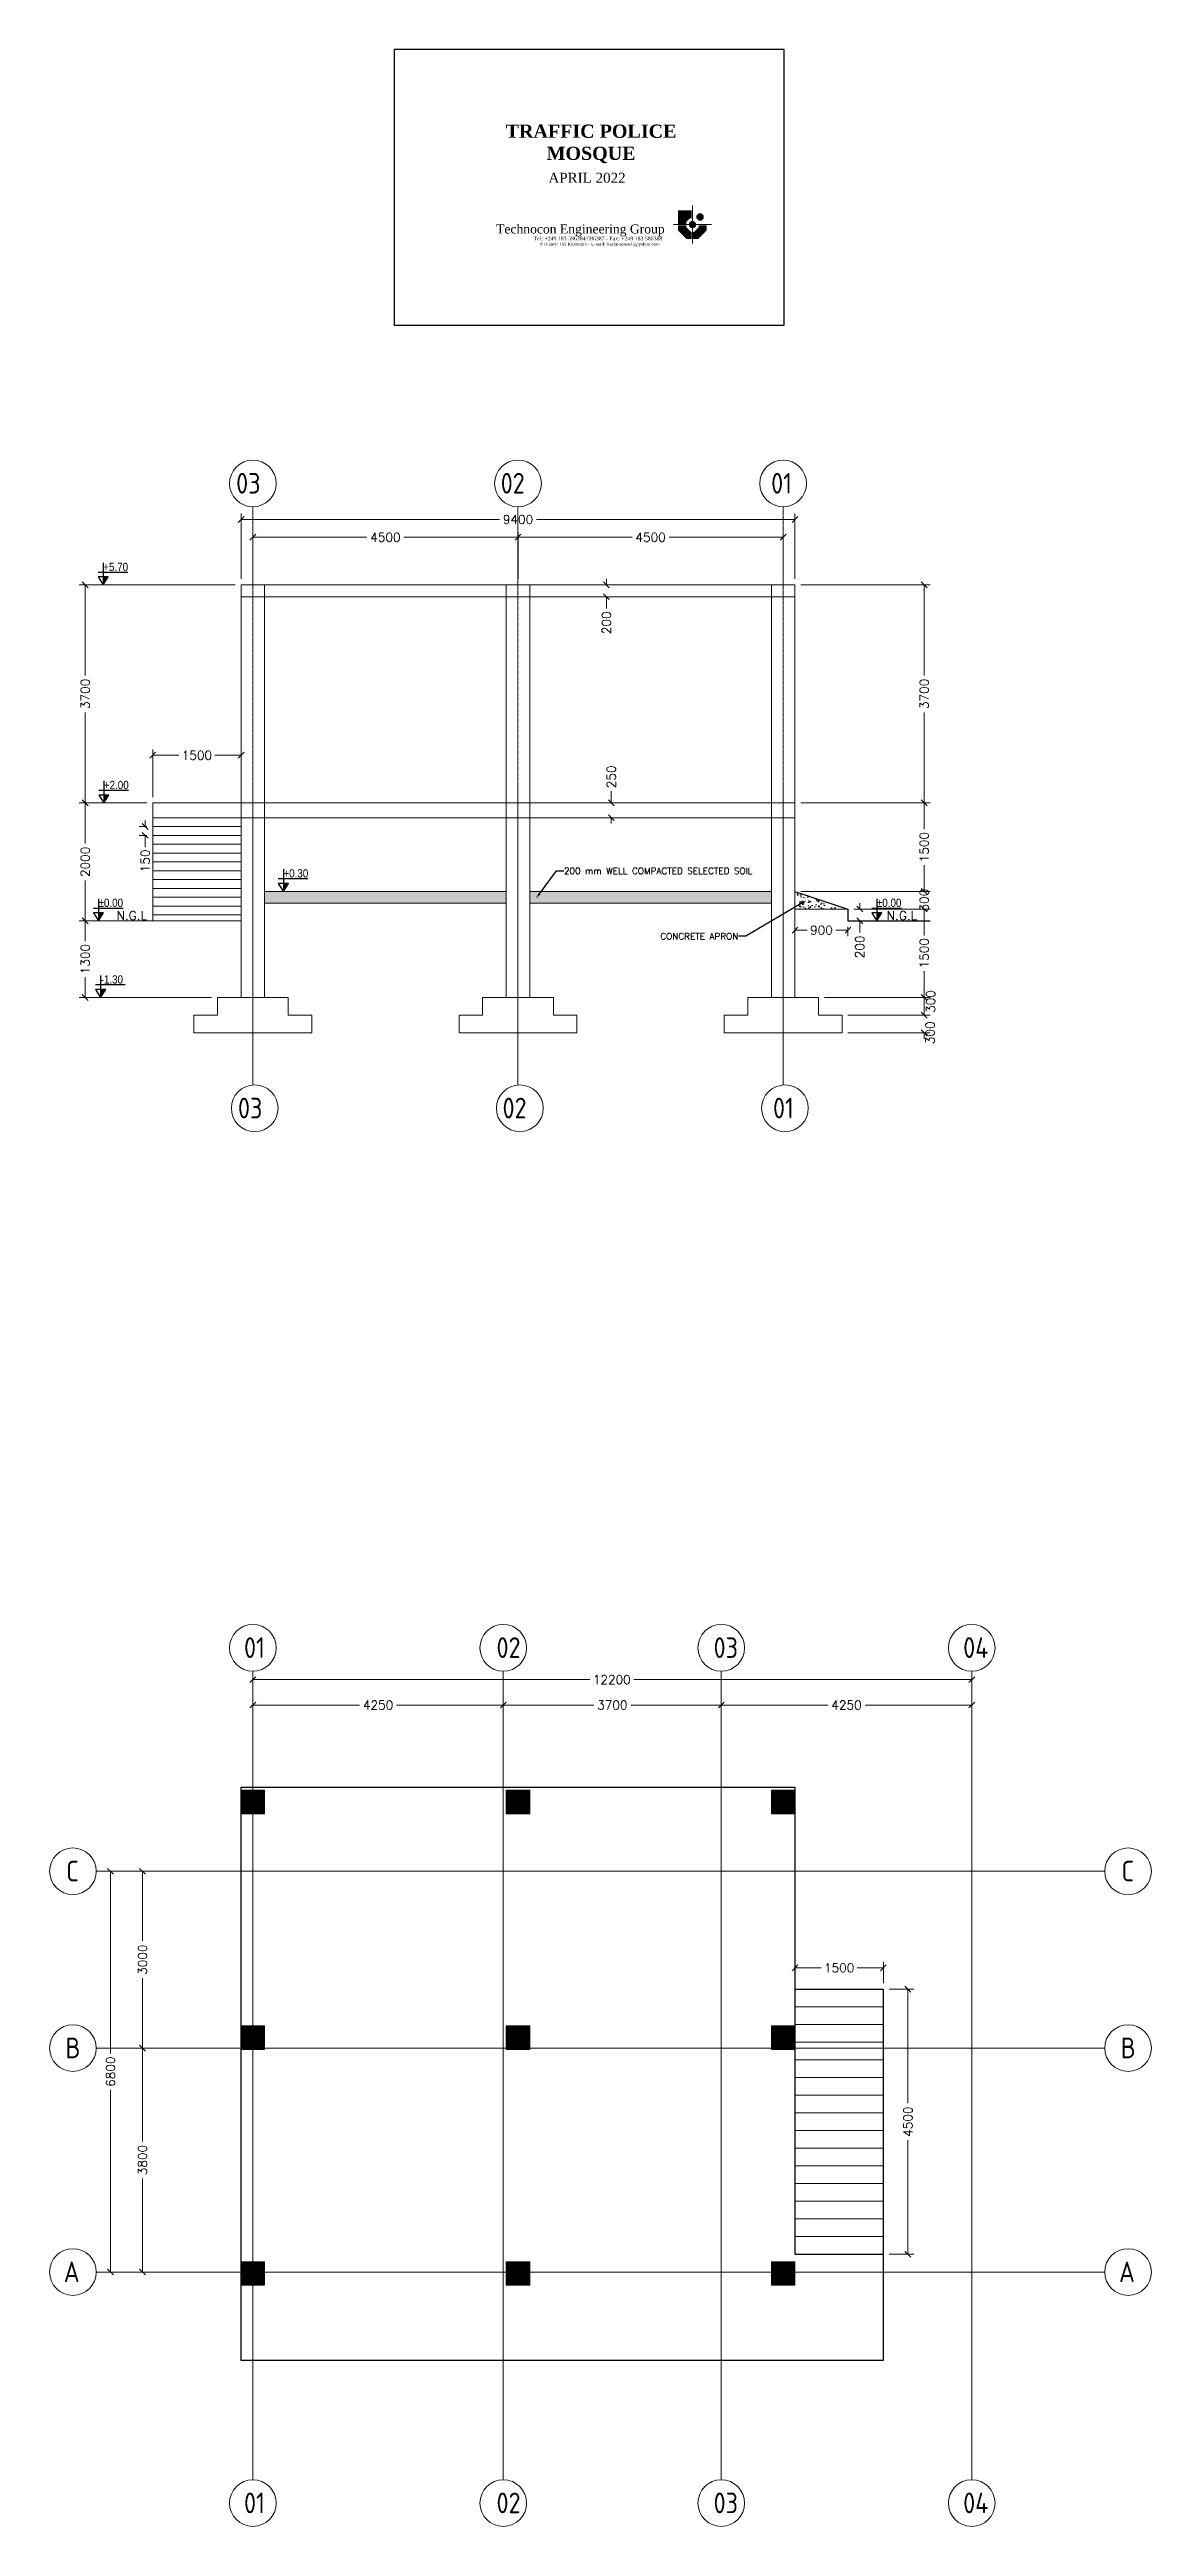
# Model space of a CAD drawing. Header units: millimetres. Extents: x 5119 to 442966, y -339486 to 193490.
# Drawn here: x 5119 to 23820, y 107043 to 149072 of the extents above; entities that cross this region are included whole.
import ezdxf
from ezdxf import colors
from ezdxf.entities.mleader import LeaderData, LeaderLine
from ezdxf.math import Vec2, Vec3

# ---------------------------------------------------------------- set-up
doc = ezdxf.new("R2010")
doc.units = ezdxf.units.MM
doc.header["$LTSCALE"] = 10
doc.header["$PDMODE"] = 34
doc.linetypes.add('ACAD_ISO10W100', pattern=[18, 12, -3, 0, -3])
for name, color, linetype in [('A-TEXT', 7, 'Continuous'), ('BINA', 7, 'Continuous'), ('LABLE', 5, 'Continuous')]:
    doc.layers.add(name, color=color, linetype=linetype)
for name, color, linetype, lineweight in [('KOT-20', 2, 'Continuous', 20), ('KOT-30', 3, 'Continuous', 0), ('S-COLS', 52, 'Continuous', 9), ('STR-CONC', 3, 'Continuous', 30), ('STR-CONC_IN_SEC', 7, 'Continuous', 15), ('STR-DIM', 1, 'Continuous', 9), ('STR-GRID', 248, 'Continuous', 9), ('STR-HATCH', 4, 'Continuous', 9), ('STR-TEXT', 7, 'Continuous', 9)]:
    doc.layers.add(name, color=color, linetype=linetype, lineweight=lineweight)
doc.layers.add('VPORT', color=3, linetype='Continuous', plot=False)
doc.styles.add('ARİEL TUR', font='arial.ttf', dxfattribs={"width": 0.85})
doc.styles.add('MINA_MM', font='romans.shx', dxfattribs={"height": 200})
doc.styles.add('MINA_MM_ANNOT_PLAN', font='dim.shx', dxfattribs={"height": 350})
doc.styles.add('MINA_MM_S', font='romans.shx', dxfattribs={"height": 150})
doc.styles.add('MINA_MM_X-SEC_SMALLER', font='romans.shx', dxfattribs={"height": 75, "bigfont": '@extfont2.shx'})
doc.styles.add('MZBI', font='times.ttf', dxfattribs={"height": 0.35})
doc.styles.add('MZBOLT', font='times.ttf', dxfattribs={"height": 0.5})
doc.dimstyles.new('MINA_MM_S', dxfattribs={"dimtxt": 150, "dimasz": 100, "dimexe": 100, "dimexo": 100, "dimgap": 50, "dimtad": 0, "dimdec": 0, "dimzin": 0, "dimdsep": 46, "dimtxsty": 'MINA_MM_S', "dimblk": 'OBLIQUE', "dimcen": 0.09, "dimclrd": 256, "dimclre": 256, "dimclrt": 7, "dimadec": 0, "dimazin": 0, "dimtfac": 1, "dimtdec": 0, "dimtix": 1, "dimtofl": 0, "dimtmove": 0, "dimatfit": 0, "dimfxl": 1, "dimtolj": 1, "dimtzin": 0, "dimlwd": -1, "dimlwe": -1, "dimarcsym": 0})

msp = doc.modelspace()

# ---------------------------------------------------------------- texts
at = {"layer": 'A-TEXT', "ltscale": 10, "char_height": 150, "attachment_point": 1, "style": 'MINA_MM_S'}
for insert in [(6258, 134452.3), (19327.9, 134452.3)]:
    msp.add_mtext_dynamic_manual_height_columns('N.G.L', width=348.623, gutter_width=750, heights=[0], dxfattribs=dict(at, insert=insert))
at = {"layer": 'STR-TEXT', "attachment_point": 5, "style": 'MINA_MM_X-SEC_SMALLER'}
for s, insert, char_height, width in [('\\A1;{\\fRomantic|b1|i0|c2|p2;TRAFFIC POLICE \\PMOSQUE}', (14309.3, 147470.8), 225, 2852.25), ('\\A1;\\pxql;{\\fRomantic|b0|i0|c2|p2;APRIL 2022}', (14357.9, 146894.7), 168.75, 1543.558)]:
    msp.add_mtext(s, dxfattribs=dict(at, insert=insert, char_height=char_height, width=width))
at = {"layer": 'STR-TEXT', "char_height": 350, "attachment_point": 1, "style": 'MINA_MM_ANNOT_PLAN'}
for s, insert in [('03', (8285.8, 141887.3)), ('02', (12776.1, 141887.3)), ('01', (17365.7, 141887.3)), ('03', (8317, 131285.7)), ('02', (12807.2, 131285.7)), ('01', (17396.9, 131285.7))]:
    msp.add_mtext_dynamic_manual_height_columns(s, width=668.667, gutter_width=12.5, heights=[0], dxfattribs=dict(at, insert=insert))

# ---------------------------------------------------------------- blocks, each defined once
blk = doc.blocks.new('A$C5A6E080A')
h = blk.add_hatch(color=0)
h.paths.add_polyline_path([(9.26, 8.62), (8.62, 9.26), (7.72, 9.26), (7.09, 8.62), (7.09, 7.72), (7.72, 7.09), (8.62, 7.09), (9.26, 7.72)])
h.paths.add_polyline_path([(6.92, 6.29), (6.29, 6.92), (5.84, 6.92), (5.84, 5.84), (6.92, 5.84)])
h.paths.add_polyline_path([(5.84, 6.92), (5.39, 6.92), (4.75, 6.29), (4.75, 5.84), (5.84, 5.84)])
h.paths.add_polyline_path([(5.84, 5.84), (4.75, 5.84), (4.75, 5.39), (5.39, 4.75), (5.84, 4.75)])
h.paths.add_polyline_path([(6.92, 5.39), (6.92, 5.84), (5.84, 5.84), (5.84, 4.75), (6.29, 4.75)])
h.paths.add_polyline_path([(10.22, 4.02), (10.22, 5.62), (7.72, 5.62), (7.72, 5.06), (6.29, 3.62), (6.06, 3.62), (6.06, 1.45), (7.66, 1.45)])
h.paths.add_polyline_path([(5.62, 3.62), (5.39, 3.62), (3.95, 5.06), (3.95, 5.62), (1.45, 5.62), (1.45, 4.02), (4.02, 1.45), (5.62, 1.45)])
h.paths.add_polyline_path([(5.06, 7.72), (5.62, 7.72), (5.62, 10.22), (4.02, 10.22), (1.45, 10.22), (1.45, 6.06), (3.95, 6.06), (3.95, 6.62)])
at = {"lineweight": 5}
for p, q in [((5.84, 11.68), (5.84, 0)), ((0, 5.84), (11.68, 5.84))]:
    blk.add_line(p, q, dxfattribs=at)
blk = doc.blocks.new('TEG')
at = {"color": 0, "xscale": 0.1101681463324624, "yscale": 0.1101681463324624, "zscale": 0.1101681463324624}
blk.add_blockref('A$C5A6E080A', (870.503, 200.47), dxfattribs=at)
at = {"layer": 'LABLE', "color": 0, "style": 'MZBI'}
blk.add_text('Technocon Engineering Group ', height=0.3044, dxfattribs=at).set_placement((864.515, 200.814))
at = {"layer": 'LABLE', "style": 'MZBOLT'}
for s, height, p in [('Tel: +249 183 586384/586387 - Fax: +249 183 586388', 0.12866, (865.782, 200.578)), ('P.O.Box: 165 Khartoum - E-mail: TechnoconEG@yahoo.com', 0.10582, (866.006, 200.401))]:
    blk.add_text(s, height=height, dxfattribs=at).set_placement(p)
blk = doc.blocks.new('_Oblique')
at = {"color": 0, "linetype": 'ByBlock', "lineweight": -2}
blk.add_line((-0.5, -0.5), (0.5, 0.5), dxfattribs=at)
blk = doc.blocks.new('*D314')
at = {"layer": 'Defpoints', "color": 0, "ltscale": 10, "transparency": 16777216}
for p in [(17770, 141098), (8370, 139988), (17770, 139988)]:
    blk.add_point(p, dxfattribs=at)
at = {"layer": 'STR-DIM', "ltscale": 10, "transparency": 16777216}
for p, q in [((8370, 140088), (8370, 141198)), ((8370, 141098), (12755, 141098)), ((17770, 141098), (13384, 141098)), ((17770, 140088), (17770, 141198))]:
    blk.add_line(p, q, dxfattribs=at)
at = {"layer": 'STR-DIM', "ltscale": 10, "transparency": 16777216, "xscale": 100, "yscale": 100, "zscale": 100, "rotation": 180}
blk.add_blockref('_Oblique', (8370, 141098), dxfattribs=at)
at = {"layer": 'STR-DIM', "ltscale": 10, "transparency": 16777216, "xscale": 100, "yscale": 100, "zscale": 100}
blk.add_blockref('_Oblique', (17770, 141098), dxfattribs=at)
at = {"layer": 'STR-DIM', "color": 7, "ltscale": 10, "transparency": 16777216, "insert": (13070, 141098), "char_height": 150, "attachment_point": 5, "style": 'MINA_MM_S'}
blk.add_mtext('\\A1;9400', dxfattribs=at)
blk = doc.blocks.new('*D315')
at = {"layer": 'Defpoints', "color": 0, "ltscale": 10, "transparency": 16777216}
for p in [(17770, 139988), (17770, 136288), (19963, 136288)]:
    blk.add_point(p, dxfattribs=at)
at = {"layer": 'STR-DIM', "ltscale": 10, "transparency": 16777216}
for p, q in [((17870, 139988), (20063, 139988)), ((19963, 139988), (19963, 138452)), ((19963, 136288), (19963, 137823)), ((17870, 136288), (20063, 136288))]:
    blk.add_line(p, q, dxfattribs=at)
at = {"layer": 'STR-DIM', "ltscale": 10, "transparency": 16777216, "xscale": 100, "yscale": 100, "zscale": 100}
for p, rotation in [((19963, 139988), 90), ((19963, 136288), 270)]:
    blk.add_blockref('_Oblique', p, dxfattribs=dict(at, rotation=rotation))
at = {"layer": 'STR-DIM', "color": 7, "ltscale": 10, "transparency": 16777216, "insert": (19963, 138138), "char_height": 150, "attachment_point": 5, "rotation": 90, "style": 'MINA_MM_S'}
blk.add_mtext('\\A1;3700', dxfattribs=at)
blk = doc.blocks.new('*D316')
at = {"layer": 'Defpoints', "color": 0, "ltscale": 10, "transparency": 16777216}
for p in [(17770, 136288), (17770, 134788), (19963, 134788)]:
    blk.add_point(p, dxfattribs=at)
at = {"layer": 'STR-DIM', "ltscale": 10, "transparency": 16777216}
for p, q in [((17870, 136288), (20063, 136288)), ((19963, 136288), (19963, 135841)), ((19963, 134788), (19963, 135234)), ((17870, 134788), (20063, 134788))]:
    blk.add_line(p, q, dxfattribs=at)
at = {"layer": 'STR-DIM', "ltscale": 10, "transparency": 16777216, "xscale": 100, "yscale": 100, "zscale": 100}
for p, rotation in [((19963, 136288), 90), ((19963, 134788), 270)]:
    blk.add_blockref('_Oblique', p, dxfattribs=dict(at, rotation=rotation))
at = {"layer": 'STR-DIM', "color": 7, "ltscale": 10, "transparency": 16777216, "insert": (19963, 135538), "char_height": 150, "attachment_point": 5, "rotation": 90, "style": 'MINA_MM_S'}
blk.add_mtext('\\A1;1500', dxfattribs=at)
blk = doc.blocks.new('*D317')
at = {"layer": 'Defpoints', "color": 0, "ltscale": 10, "transparency": 16777216}
for p in [(17770, 134788), (18669, 134488), (19963, 134488)]:
    blk.add_point(p, dxfattribs=at)
at = {"layer": 'STR-DIM', "ltscale": 10, "transparency": 16777216}
for p, q in [((17870, 134788), (20063, 134788)), ((19963, 134788), (19963, 134888)), ((18769, 134488), (20063, 134488)), ((19963, 134488), (19963, 134388))]:
    blk.add_line(p, q, dxfattribs=at)
at = {"layer": 'STR-DIM', "ltscale": 10, "transparency": 16777216, "xscale": 100, "yscale": 100, "zscale": 100}
for p, rotation in [((19963, 134788), 270), ((19963, 134488), 90)]:
    blk.add_blockref('_Oblique', p, dxfattribs=dict(at, rotation=rotation))
at = {"layer": 'STR-DIM', "color": 7, "ltscale": 10, "transparency": 16777216, "insert": (19963, 134638), "char_height": 150, "attachment_point": 5, "rotation": 90, "style": 'MINA_MM_S'}
blk.add_mtext('\\A1;300', dxfattribs=at)
blk = doc.blocks.new('*D318')
at = {"layer": 'Defpoints', "color": 0, "ltscale": 10, "transparency": 16777216}
for p in [(18669, 134488), (18170, 132988), (19963, 132988)]:
    blk.add_point(p, dxfattribs=at)
at = {"layer": 'STR-DIM', "ltscale": 10, "transparency": 16777216}
for p, q in [((18769, 134488), (20063, 134488)), ((19963, 134488), (19963, 134041)), ((19963, 132988), (19963, 133434)), ((18270, 132988), (20063, 132988))]:
    blk.add_line(p, q, dxfattribs=at)
at = {"layer": 'STR-DIM', "ltscale": 10, "transparency": 16777216, "xscale": 100, "yscale": 100, "zscale": 100}
for p, rotation in [((19963, 134488), 90), ((19963, 132988), 270)]:
    blk.add_blockref('_Oblique', p, dxfattribs=dict(at, rotation=rotation))
at = {"layer": 'STR-DIM', "color": 7, "ltscale": 10, "transparency": 16777216, "insert": (19963, 133738), "char_height": 150, "attachment_point": 5, "rotation": 90, "style": 'MINA_MM_S'}
blk.add_mtext('\\A1;1500', dxfattribs=at)
blk = doc.blocks.new('*D319')
at = {"layer": 'Defpoints', "color": 0, "ltscale": 10, "transparency": 16777216}
for p in [(18170, 132988), (18570, 132688), (19963, 132688)]:
    blk.add_point(p, dxfattribs=at)
at = {"layer": 'STR-DIM', "ltscale": 10, "transparency": 16777216}
for p, q in [((18270, 132988), (20063, 132988)), ((19963, 132988), (19963, 132688)), ((18670, 132688), (20063, 132688))]:
    blk.add_line(p, q, dxfattribs=at)
at = {"layer": 'STR-DIM', "ltscale": 10, "transparency": 16777216, "xscale": 100, "yscale": 100, "zscale": 100}
for p, rotation in [((19963, 132988), 90), ((19963, 132688), 270)]:
    blk.add_blockref('_Oblique', p, dxfattribs=dict(at, rotation=rotation))
at = {"layer": 'STR-DIM', "color": 7, "ltscale": 10, "transparency": 16777216, "insert": (20072, 132918), "char_height": 150, "attachment_point": 5, "rotation": 90, "style": 'MINA_MM_S'}
blk.add_mtext('\\A1;300', dxfattribs=at)
blk = doc.blocks.new('*D320')
at = {"layer": 'Defpoints', "color": 0, "ltscale": 10, "transparency": 16777216}
for p in [(18570, 132688), (18570, 132388), (19963, 132388)]:
    blk.add_point(p, dxfattribs=at)
at = {"layer": 'STR-DIM', "ltscale": 10, "transparency": 16777216}
for p, q in [((18670, 132688), (20063, 132688)), ((19963, 132688), (19963, 132788)), ((18670, 132388), (20063, 132388)), ((19963, 132388), (19963, 132288))]:
    blk.add_line(p, q, dxfattribs=at)
at = {"layer": 'STR-DIM', "ltscale": 10, "transparency": 16777216, "xscale": 100, "yscale": 100, "zscale": 100}
for p, rotation in [((19963, 132688), 270), ((19963, 132388), 90)]:
    blk.add_blockref('_Oblique', p, dxfattribs=dict(at, rotation=rotation))
at = {"layer": 'STR-DIM', "color": 7, "ltscale": 10, "transparency": 16777216, "insert": (20063, 132388), "char_height": 150, "attachment_point": 5, "rotation": 90, "style": 'MINA_MM_S'}
blk.add_mtext('\\A1;300', dxfattribs=at)
blk = doc.blocks.new('KOTK5')
at = {"layer": 'BINA', "linetype": 'Continuous'}
blk.add_line((-0.23, 0.33), (1.11, 0.33), dxfattribs=at)
blk.add_lwpolyline([(0, 0.75), (0, -0.25), (0.23, 0.11), (-0.23, 0.11), (0, -0.25)], dxfattribs=at)
at = {"layer": 'BINA', "color": 1, "linetype": 'Continuous', "lineweight": 9}
blk.add_solid([(0, 0.11), (0, -0.25), (0.23, 0.11)], dxfattribs=at)
blk = doc.blocks.new('*D323')
at = {"layer": 'Defpoints', "color": 0, "ltscale": 10, "transparency": 16777216}
for p in [(6442, 134288), (5724, 132988), (7970, 132988)]:
    blk.add_point(p, dxfattribs=at)
at = {"layer": 'STR-DIM', "ltscale": 10, "transparency": 16777216}
for p, q in [((6342, 134288), (5624, 134288)), ((5724, 134288), (5724, 133941)), ((5724, 132988), (5724, 133334)), ((7870, 132988), (5624, 132988))]:
    blk.add_line(p, q, dxfattribs=at)
at = {"layer": 'STR-DIM', "ltscale": 10, "transparency": 16777216, "xscale": 100, "yscale": 100, "zscale": 100}
for p, rotation in [((5724, 134288), 90), ((5724, 132988), 270)]:
    blk.add_blockref('_Oblique', p, dxfattribs=dict(at, rotation=rotation))
at = {"layer": 'STR-DIM', "color": 7, "ltscale": 10, "transparency": 16777216, "insert": (5724, 133638), "char_height": 150, "attachment_point": 5, "rotation": 90, "style": 'MINA_MM_S'}
blk.add_mtext('\\A1;1300', dxfattribs=at)
blk = doc.blocks.new('*D324')
at = {"layer": 'Defpoints', "color": 0, "ltscale": 10, "transparency": 16777216}
for p in [(5724, 136288), (6870, 136288), (6442, 134288)]:
    blk.add_point(p, dxfattribs=at)
at = {"layer": 'STR-DIM', "ltscale": 10, "transparency": 16777216}
for p, q in [((6770, 136288), (5624, 136288)), ((5724, 136288), (5724, 135602)), ((5724, 134288), (5724, 134973)), ((6342, 134288), (5624, 134288))]:
    blk.add_line(p, q, dxfattribs=at)
at = {"layer": 'STR-DIM', "ltscale": 10, "transparency": 16777216, "xscale": 100, "yscale": 100, "zscale": 100}
for p, rotation in [((5724, 136288), 90), ((5724, 134288), 270)]:
    blk.add_blockref('_Oblique', p, dxfattribs=dict(at, rotation=rotation))
at = {"layer": 'STR-DIM', "color": 7, "ltscale": 10, "transparency": 16777216, "insert": (5724, 135288), "char_height": 150, "attachment_point": 5, "rotation": 90, "style": 'MINA_MM_S'}
blk.add_mtext('\\A1;2000', dxfattribs=at)
blk = doc.blocks.new('*D325')
at = {"layer": 'Defpoints', "color": 0, "ltscale": 10, "transparency": 16777216}
for p in [(5724, 139988), (8370, 139988), (6870, 136288)]:
    blk.add_point(p, dxfattribs=at)
at = {"layer": 'STR-DIM', "ltscale": 10, "transparency": 16777216}
for p, q in [((8270, 139988), (5624, 139988)), ((5724, 139988), (5724, 138452)), ((5724, 136288), (5724, 137823)), ((6770, 136288), (5624, 136288))]:
    blk.add_line(p, q, dxfattribs=at)
at = {"layer": 'STR-DIM', "ltscale": 10, "transparency": 16777216, "xscale": 100, "yscale": 100, "zscale": 100}
for p, rotation in [((5724, 139988), 90), ((5724, 136288), 270)]:
    blk.add_blockref('_Oblique', p, dxfattribs=dict(at, rotation=rotation))
at = {"layer": 'STR-DIM', "color": 7, "ltscale": 10, "transparency": 16777216, "insert": (5724, 138138), "char_height": 150, "attachment_point": 5, "rotation": 90, "style": 'MINA_MM_S'}
blk.add_mtext('\\A1;3700', dxfattribs=at)
blk = doc.blocks.new('*D326')
at = {"layer": 'Defpoints', "color": 0, "ltscale": 10, "transparency": 16777216}
for p in [(6870, 137097), (6870, 136288), (8370, 136288)]:
    blk.add_point(p, dxfattribs=at)
at = {"layer": 'STR-DIM', "ltscale": 10, "transparency": 16777216}
for p, q in [((6870, 136388), (6870, 137197)), ((6870, 137097), (7316, 137097)), ((8370, 137097), (7923, 137097)), ((8370, 136388), (8370, 137197))]:
    blk.add_line(p, q, dxfattribs=at)
at = {"layer": 'STR-DIM', "ltscale": 10, "transparency": 16777216, "xscale": 100, "yscale": 100, "zscale": 100, "rotation": 180}
blk.add_blockref('_Oblique', (6870, 137097), dxfattribs=at)
at = {"layer": 'STR-DIM', "ltscale": 10, "transparency": 16777216, "xscale": 100, "yscale": 100, "zscale": 100}
blk.add_blockref('_Oblique', (8370, 137097), dxfattribs=at)
at = {"layer": 'STR-DIM', "color": 7, "ltscale": 10, "transparency": 16777216, "insert": (7620, 137097), "char_height": 150, "attachment_point": 5, "style": 'MINA_MM_S'}
blk.add_mtext('\\A1;1500', dxfattribs=at)
blk = doc.blocks.new('*D327')
at = {"layer": 'Defpoints', "color": 0, "ltscale": 10, "transparency": 16777216}
for p in [(14628, 139988), (14569, 139788), (14628, 139788)]:
    blk.add_point(p, dxfattribs=at)
at = {"layer": 'STR-DIM', "ltscale": 10, "transparency": 16777216}
for p, q in [((14528, 139988), (14469, 139988)), ((14569, 139988), (14569, 140088)), ((14528, 139788), (14469, 139788)), ((14569, 139788), (14569, 139588))]:
    blk.add_line(p, q, dxfattribs=at)
at = {"layer": 'STR-DIM', "ltscale": 10, "transparency": 16777216, "xscale": 100, "yscale": 100, "zscale": 100}
for p, rotation in [((14569, 139988), 270), ((14569, 139788), 90)]:
    blk.add_blockref('_Oblique', p, dxfattribs=dict(at, rotation=rotation))
at = {"layer": 'STR-DIM', "color": 7, "ltscale": 10, "transparency": 16777216, "insert": (14569, 139345), "char_height": 150, "attachment_point": 5, "rotation": 90, "style": 'MINA_MM_S'}
blk.add_mtext('\\A1;200', dxfattribs=at)
blk = doc.blocks.new('*D328')
at = {"layer": 'Defpoints', "color": 0, "ltscale": 10, "transparency": 16777216}
for p in [(14534, 136288), (14534, 136038), (14653, 136038)]:
    blk.add_point(p, dxfattribs=at)
at = {"layer": 'STR-DIM', "ltscale": 10, "transparency": 16777216}
for p, q in [((14634, 136288), (14753, 136288)), ((14653, 136288), (14653, 136488)), ((14634, 136038), (14753, 136038)), ((14653, 136038), (14653, 135938))]:
    blk.add_line(p, q, dxfattribs=at)
at = {"layer": 'STR-DIM', "ltscale": 10, "transparency": 16777216, "xscale": 100, "yscale": 100, "zscale": 100}
for p, rotation in [((14653, 136288), 270), ((14653, 136038), 90)]:
    blk.add_blockref('_Oblique', p, dxfattribs=dict(at, rotation=rotation))
at = {"layer": 'STR-DIM', "color": 7, "ltscale": 10, "transparency": 16777216, "insert": (14653, 136730), "char_height": 150, "attachment_point": 5, "rotation": 90, "style": 'MINA_MM_S'}
blk.add_mtext('\\A1;250', dxfattribs=at)
blk = doc.blocks.new('*D329')
at = {"layer": 'Defpoints', "color": 0, "ltscale": 10, "transparency": 16777216}
for p in [(6870, 135888), (6741, 135738), (6870, 135738)]:
    blk.add_point(p, dxfattribs=at)
at = {"layer": 'STR-DIM', "ltscale": 10, "transparency": 16777216}
for p, q in [((6770, 135888), (6641, 135888)), ((6741, 135888), (6741, 135988)), ((6770, 135738), (6641, 135738)), ((6741, 135738), (6741, 135538))]:
    blk.add_line(p, q, dxfattribs=at)
at = {"layer": 'STR-DIM', "ltscale": 10, "transparency": 16777216, "xscale": 100, "yscale": 100, "zscale": 100}
for p, rotation in [((6741, 135888), 270), ((6741, 135738), 90)]:
    blk.add_blockref('_Oblique', p, dxfattribs=dict(at, rotation=rotation))
at = {"layer": 'STR-DIM', "color": 7, "ltscale": 10, "transparency": 16777216, "insert": (6741, 135305), "char_height": 150, "attachment_point": 5, "rotation": 90, "style": 'MINA_MM_S'}
blk.add_mtext('\\A1;150', dxfattribs=at)
blk = doc.blocks.new('*D330')
at = {"layer": 'Defpoints', "color": 0, "ltscale": 10, "transparency": 16777216}
for p in [(17770, 134288), (17770, 134130), (18670, 134288)]:
    blk.add_point(p, dxfattribs=at)
at = {"layer": 'STR-DIM', "ltscale": 10, "transparency": 16777216}
for p, q in [((17770, 134188), (17770, 134030)), ((17770, 134130), (17977, 134130)), ((18670, 134130), (18462, 134130)), ((18670, 134188), (18670, 134030))]:
    blk.add_line(p, q, dxfattribs=at)
at = {"layer": 'STR-DIM', "ltscale": 10, "transparency": 16777216, "xscale": 100, "yscale": 100, "zscale": 100, "rotation": 180}
blk.add_blockref('_Oblique', (17770, 134130), dxfattribs=at)
at = {"layer": 'STR-DIM', "ltscale": 10, "transparency": 16777216, "xscale": 100, "yscale": 100, "zscale": 100}
blk.add_blockref('_Oblique', (18670, 134130), dxfattribs=at)
at = {"layer": 'STR-DIM', "color": 7, "ltscale": 10, "transparency": 16777216, "insert": (18220, 134130), "char_height": 150, "attachment_point": 5, "style": 'MINA_MM_S'}
blk.add_mtext('\\A1;900', dxfattribs=at)
blk = doc.blocks.new('*D331')
at = {"layer": 'Defpoints', "color": 0, "ltscale": 10, "transparency": 16777216}
for p in [(13070, 140796), (13070, 139988), (17570, 139988)]:
    blk.add_point(p, dxfattribs=at)
at = {"layer": 'STR-DIM', "ltscale": 10, "transparency": 16777216}
for p, q in [((13070, 140088), (13070, 140896)), ((17570, 140088), (17570, 140896)), ((13070, 140796), (15005, 140796)), ((17570, 140796), (15634, 140796))]:
    blk.add_line(p, q, dxfattribs=at)
at = {"layer": 'STR-DIM', "ltscale": 10, "transparency": 16777216, "xscale": 100, "yscale": 100, "zscale": 100, "rotation": 180}
blk.add_blockref('_Oblique', (13070, 140796), dxfattribs=at)
at = {"layer": 'STR-DIM', "ltscale": 10, "transparency": 16777216, "xscale": 100, "yscale": 100, "zscale": 100}
blk.add_blockref('_Oblique', (17570, 140796), dxfattribs=at)
at = {"layer": 'STR-DIM', "color": 7, "ltscale": 10, "transparency": 16777216, "insert": (15320, 140796), "char_height": 150, "attachment_point": 5, "style": 'MINA_MM_S'}
blk.add_mtext('\\A1;4500', dxfattribs=at)
blk = doc.blocks.new('*D332')
at = {"layer": 'Defpoints', "color": 0, "ltscale": 10, "transparency": 16777216}
for p in [(8570, 140796), (8570, 139988), (13070, 139988)]:
    blk.add_point(p, dxfattribs=at)
at = {"layer": 'STR-DIM', "ltscale": 10, "transparency": 16777216}
for p, q in [((8570, 140088), (8570, 140896)), ((13070, 140088), (13070, 140896)), ((8570, 140796), (10505, 140796)), ((13070, 140796), (11134, 140796))]:
    blk.add_line(p, q, dxfattribs=at)
at = {"layer": 'STR-DIM', "ltscale": 10, "transparency": 16777216, "xscale": 100, "yscale": 100, "zscale": 100, "rotation": 180}
blk.add_blockref('_Oblique', (8570, 140796), dxfattribs=at)
at = {"layer": 'STR-DIM', "ltscale": 10, "transparency": 16777216, "xscale": 100, "yscale": 100, "zscale": 100}
blk.add_blockref('_Oblique', (13070, 140796), dxfattribs=at)
at = {"layer": 'STR-DIM', "color": 7, "ltscale": 10, "transparency": 16777216, "insert": (10820, 140796), "char_height": 150, "attachment_point": 5, "style": 'MINA_MM_S'}
blk.add_mtext('\\A1;4500', dxfattribs=at)
blk = doc.blocks.new('*D333')
at = {"layer": 'Defpoints', "color": 0, "ltscale": 10, "transparency": 16777216}
for p in [(18670, 134488), (18670, 134288), (18869, 134288)]:
    blk.add_point(p, dxfattribs=at)
at = {"layer": 'STR-DIM', "ltscale": 10, "transparency": 16777216}
for p, q in [((18869, 134488), (18869, 134588)), ((18770, 134488), (18969, 134488)), ((18770, 134288), (18969, 134288)), ((18869, 134288), (18869, 134088))]:
    blk.add_line(p, q, dxfattribs=at)
at = {"layer": 'STR-DIM', "ltscale": 10, "transparency": 16777216, "xscale": 100, "yscale": 100, "zscale": 100}
for p, rotation in [((18869, 134488), 270), ((18869, 134288), 90)]:
    blk.add_blockref('_Oblique', p, dxfattribs=dict(at, rotation=rotation))
at = {"layer": 'STR-DIM', "color": 7, "ltscale": 10, "transparency": 16777216, "insert": (18869, 133845), "char_height": 150, "attachment_point": 5, "rotation": 90, "style": 'MINA_MM_S'}
blk.add_mtext('\\A1;200', dxfattribs=at)
blk = doc.blocks.new('*D350')
at = {"layer": 'Defpoints', "color": 0, "ltscale": 10, "transparency": 16777216}
for p in [(6847, 112909), (6696, 109909), (6847, 109909)]:
    blk.add_point(p, dxfattribs=at)
at = {"layer": 'STR-DIM', "ltscale": 10, "transparency": 16777216}
for p, q in [((6747, 112909), (6596, 112909)), ((6696, 112909), (6696, 111724)), ((6696, 109909), (6696, 111095)), ((6747, 109909), (6596, 109909))]:
    blk.add_line(p, q, dxfattribs=at)
at = {"layer": 'STR-DIM', "ltscale": 10, "transparency": 16777216, "xscale": 100, "yscale": 100, "zscale": 100}
for p, rotation in [((6696, 112909), 90), ((6696, 109909), 270)]:
    blk.add_blockref('_Oblique', p, dxfattribs=dict(at, rotation=rotation))
at = {"layer": 'STR-DIM', "color": 7, "ltscale": 10, "transparency": 16777216, "insert": (6696, 111409), "char_height": 150, "attachment_point": 5, "rotation": 90, "style": 'MINA_MM_S'}
blk.add_mtext('\\A1;3000', dxfattribs=at)
blk = doc.blocks.new('*D351')
at = {"layer": 'Defpoints', "color": 0, "ltscale": 10, "transparency": 16777216}
for p in [(6847, 109909), (6696, 106109), (6923, 106109)]:
    blk.add_point(p, dxfattribs=at)
at = {"layer": 'STR-DIM', "ltscale": 10, "transparency": 16777216}
for p, q in [((6747, 109909), (6596, 109909)), ((6696, 109909), (6696, 108324)), ((6696, 106109), (6696, 107695)), ((6823, 106109), (6596, 106109))]:
    blk.add_line(p, q, dxfattribs=at)
at = {"layer": 'STR-DIM', "ltscale": 10, "transparency": 16777216, "xscale": 100, "yscale": 100, "zscale": 100}
for p, rotation in [((6696, 109909), 90), ((6696, 106109), 270)]:
    blk.add_blockref('_Oblique', p, dxfattribs=dict(at, rotation=rotation))
at = {"layer": 'STR-DIM', "color": 7, "ltscale": 10, "transparency": 16777216, "insert": (6696, 108009), "char_height": 150, "attachment_point": 5, "rotation": 90, "style": 'MINA_MM_S'}
blk.add_mtext('\\A1;3800', dxfattribs=at)
blk = doc.blocks.new('*D352')
at = {"layer": 'Defpoints', "color": 0, "ltscale": 10, "transparency": 16777216}
for p in [(6248, 112909), (6155, 106109), (6248, 106109)]:
    blk.add_point(p, dxfattribs=at)
at = {"layer": 'STR-DIM', "ltscale": 10, "transparency": 16777216}
for p, q in [((6148, 112909), (6055, 112909)), ((6155, 112909), (6155, 109820)), ((6155, 106109), (6155, 109199)), ((6148, 106109), (6055, 106109))]:
    blk.add_line(p, q, dxfattribs=at)
at = {"layer": 'STR-DIM', "ltscale": 10, "transparency": 16777216, "xscale": 100, "yscale": 100, "zscale": 100}
for p, rotation in [((6155, 112909), 90), ((6155, 106109), 270)]:
    blk.add_blockref('_Oblique', p, dxfattribs=dict(at, rotation=rotation))
at = {"layer": 'STR-DIM', "color": 7, "ltscale": 10, "transparency": 16777216, "insert": (6155, 109509), "char_height": 150, "attachment_point": 5, "rotation": 90, "style": 'MINA_MM_S'}
blk.add_mtext('\\A1;6800', dxfattribs=at)
blk = doc.blocks.new('*D356')
at = {"layer": 'Defpoints', "color": 0, "ltscale": 10, "transparency": 16777216}
for p in [(8570, 116044), (20770, 116161), (20770, 116084)]:
    blk.add_point(p, dxfattribs=at)
at = {"layer": 'STR-DIM', "ltscale": 10, "transparency": 16777216}
for p, q in [((8570, 116144), (8570, 116261)), ((8570, 116161), (14286, 116161)), ((20770, 116161), (15036, 116161)), ((20770, 116184), (20770, 116261))]:
    blk.add_line(p, q, dxfattribs=at)
at = {"layer": 'STR-DIM', "ltscale": 10, "transparency": 16777216, "xscale": 100, "yscale": 100, "zscale": 100, "rotation": 180}
blk.add_blockref('_Oblique', (8570, 116161), dxfattribs=at)
at = {"layer": 'STR-DIM', "ltscale": 10, "transparency": 16777216, "xscale": 100, "yscale": 100, "zscale": 100}
blk.add_blockref('_Oblique', (20770, 116161), dxfattribs=at)
at = {"layer": 'STR-DIM', "color": 7, "ltscale": 10, "transparency": 16777216, "insert": (14661, 116161), "char_height": 150, "attachment_point": 5, "style": 'MINA_MM_S'}
blk.add_mtext('\\A1;12200', dxfattribs=at)
blk = doc.blocks.new('*D354')
at = {"layer": 'Defpoints', "color": 0, "ltscale": 10, "transparency": 16777216}
for p in [(12820, 115812), (12820, 115730), (16520, 115812)]:
    blk.add_point(p, dxfattribs=at)
at = {"layer": 'STR-DIM', "ltscale": 10, "transparency": 16777216}
for p, q in [((12820, 115730), (14355, 115730)), ((12820, 115712), (12820, 115630)), ((16520, 115730), (14984, 115730)), ((16520, 115712), (16520, 115630))]:
    blk.add_line(p, q, dxfattribs=at)
at = {"layer": 'STR-DIM', "ltscale": 10, "transparency": 16777216, "xscale": 100, "yscale": 100, "zscale": 100, "rotation": 180}
blk.add_blockref('_Oblique', (12820, 115730), dxfattribs=at)
at = {"layer": 'STR-DIM', "ltscale": 10, "transparency": 16777216, "xscale": 100, "yscale": 100, "zscale": 100}
blk.add_blockref('_Oblique', (16520, 115730), dxfattribs=at)
at = {"layer": 'STR-DIM', "color": 7, "ltscale": 10, "transparency": 16777216, "insert": (14670, 115730), "char_height": 150, "attachment_point": 5, "style": 'MINA_MM_S'}
blk.add_mtext('\\A1;3700', dxfattribs=at)
blk = doc.blocks.new('*D353')
at = {"layer": 'Defpoints', "color": 0, "ltscale": 10, "transparency": 16777216}
for p in [(8570, 115844), (8570, 115730), (12820, 115812)]:
    blk.add_point(p, dxfattribs=at)
at = {"layer": 'STR-DIM', "ltscale": 10, "transparency": 16777216}
for p, q in [((8570, 115744), (8570, 115630)), ((8570, 115730), (10380, 115730)), ((12820, 115730), (11009, 115730)), ((12820, 115712), (12820, 115630))]:
    blk.add_line(p, q, dxfattribs=at)
at = {"layer": 'STR-DIM', "ltscale": 10, "transparency": 16777216, "xscale": 100, "yscale": 100, "zscale": 100, "rotation": 180}
blk.add_blockref('_Oblique', (8570, 115730), dxfattribs=at)
at = {"layer": 'STR-DIM', "ltscale": 10, "transparency": 16777216, "xscale": 100, "yscale": 100, "zscale": 100}
blk.add_blockref('_Oblique', (12820, 115730), dxfattribs=at)
at = {"layer": 'STR-DIM', "color": 7, "ltscale": 10, "transparency": 16777216, "insert": (10695, 115730), "char_height": 150, "attachment_point": 5, "style": 'MINA_MM_S'}
blk.add_mtext('\\A1;4250', dxfattribs=at)
blk = doc.blocks.new('*D355')
at = {"layer": 'Defpoints', "color": 0, "ltscale": 10, "transparency": 16777216}
for p in [(16520, 115812), (20770, 115834), (20770, 115730)]:
    blk.add_point(p, dxfattribs=at)
at = {"layer": 'STR-DIM', "ltscale": 10, "transparency": 16777216}
for p, q in [((16520, 115730), (18330, 115730)), ((16520, 115712), (16520, 115630)), ((20770, 115730), (18959, 115730)), ((20770, 115734), (20770, 115630))]:
    blk.add_line(p, q, dxfattribs=at)
at = {"layer": 'STR-DIM', "ltscale": 10, "transparency": 16777216, "xscale": 100, "yscale": 100, "zscale": 100, "rotation": 180}
blk.add_blockref('_Oblique', (16520, 115730), dxfattribs=at)
at = {"layer": 'STR-DIM', "ltscale": 10, "transparency": 16777216, "xscale": 100, "yscale": 100, "zscale": 100}
blk.add_blockref('_Oblique', (20770, 115730), dxfattribs=at)
at = {"layer": 'STR-DIM', "color": 7, "ltscale": 10, "transparency": 16777216, "insert": (18645, 115730), "char_height": 150, "attachment_point": 5, "style": 'MINA_MM_S'}
blk.add_mtext('\\A1;4250', dxfattribs=at)
blk = doc.blocks.new('40X45')
at = {"ltscale": 10, "true_color": 0xcd6928}
h = blk.add_hatch(color=32, dxfattribs=at)
h.dxf.hatch_style = 1
h.paths.add_polyline_path([(8370, 114284), (8370, 113884), (8770, 113884), (8770, 114284)])
at = {"layer": 'S-COLS', "ltscale": 10}
blk.add_lwpolyline([(8370, 114284), (8770, 114284), (8770, 113884), (8370, 113884), (8370, 114284)], dxfattribs=at)
blk = doc.blocks.new('*D336')
at = {"layer": 'Defpoints', "color": 0, "ltscale": 10, "transparency": 16777216}
for p in [(19270, 116161), (19687, 116161), (19270, 111661)]:
    blk.add_point(p, dxfattribs=at)
at = {"layer": 'STR-DIM', "ltscale": 10, "transparency": 16777216}
for p, q in [((19370, 116161), (19787, 116161)), ((19687, 116161), (19687, 114225)), ((19687, 111661), (19687, 113596)), ((19370, 111661), (19787, 111661))]:
    blk.add_line(p, q, dxfattribs=at)
at = {"layer": 'STR-DIM', "ltscale": 10, "transparency": 16777216, "xscale": 100, "yscale": 100, "zscale": 100}
for p, rotation in [((19687, 116161), 90), ((19687, 111661), 270)]:
    blk.add_blockref('_Oblique', p, dxfattribs=dict(at, rotation=rotation))
at = {"layer": 'STR-DIM', "color": 7, "ltscale": 10, "transparency": 16777216, "insert": (19687, 113911), "char_height": 150, "attachment_point": 5, "rotation": 90, "style": 'MINA_MM_S'}
blk.add_mtext('\\A1;4500', dxfattribs=at)
blk = doc.blocks.new('*D337')
at = {"layer": 'Defpoints', "color": 0, "ltscale": 10, "transparency": 16777216}
for p in [(19270, 116521), (17770, 116161), (19270, 116161)]:
    blk.add_point(p, dxfattribs=at)
at = {"layer": 'STR-DIM', "ltscale": 10, "transparency": 16777216}
for p, q in [((17770, 116261), (17770, 116621)), ((17770, 116521), (18216, 116521)), ((19270, 116521), (18823, 116521)), ((19270, 116261), (19270, 116621))]:
    blk.add_line(p, q, dxfattribs=at)
at = {"layer": 'STR-DIM', "ltscale": 10, "transparency": 16777216, "xscale": 100, "yscale": 100, "zscale": 100, "rotation": 180}
blk.add_blockref('_Oblique', (17770, 116521), dxfattribs=at)
at = {"layer": 'STR-DIM', "ltscale": 10, "transparency": 16777216, "xscale": 100, "yscale": 100, "zscale": 100}
blk.add_blockref('_Oblique', (19270, 116521), dxfattribs=at)
at = {"layer": 'STR-DIM', "color": 7, "ltscale": 10, "transparency": 16777216, "insert": (18520, 116521), "char_height": 150, "attachment_point": 5, "style": 'MINA_MM_S'}
blk.add_mtext('\\A1;1500', dxfattribs=at)
blk = doc.blocks.new('GRRIDS')
at = {"layer": 'STR-GRID', "ltscale": 10}
for p, q in [((8569.5, 116304.5), (8569.5, 102584)), ((12819.5, 116304.5), (12819.5, 102584)), ((16519.5, 116304.5), (16519.5, 102584)), ((20769.5, 116304.5), (20769.5, 102584))]:
    blk.add_line(p, q, dxfattribs=at)
for points in [[(23028.2, 112909.4), (5911.1, 112909.4)], [(23028.2, 109909.4), (5911.1, 109909.4)], [(23028.2, 106109.4), (5911.1, 106109.4)]]:
    blk.add_lwpolyline(points, dxfattribs=at)
for centre in [(8569.5, 116700.6), (12819.5, 116700.6), (16519.5, 116700.6), (20769.5, 116700.6), (5515, 112909.4), (23424.3, 112909.4), (5515, 109909.4), (23424.3, 109909.4), (5515, 106109.4), (23424.3, 106109.4), (8569.5, 102187.9), (12819.5, 102187.9), (16519.5, 102187.9), (20769.5, 102187.9)]:
    blk.add_circle(centre, 396.1, dxfattribs=at)
at = {"layer": 'STR-TEXT', "char_height": 350, "attachment_point": 3, "style": 'MINA_MM_ANNOT_PLAN'}
for s, insert in [('01', (8773.3, 116879.1)), ('02', (13113, 116879.1)), ('03', (16803.3, 116879.1)), ('04', (21053.3, 116879.1)), ('C', (5616.1, 113087.9)), ('C', (23525.4, 113087.9)), ('B', (5643.7, 110087.9)), ('B', (23553.1, 110087.9)), ('A', (5629.1, 106287.9)), ('A', (23538.5, 106287.9)), ('01', (8773.3, 102366.4)), ('02', (13113, 102366.4)), ('03', (16803.3, 102366.4)), ('04', (21053.3, 102366.4))]:
    blk.add_mtext_dynamic_manual_height_columns(s, width=668.667, gutter_width=12.5, heights=[0], dxfattribs=dict(at, insert=insert))
at = {"layer": 'STR-DIM', "ltscale": 10}
dim = blk.add_linear_dim(base=(20769.5, 116160.7), p1=(8569.5, 116043.6), p2=(20769.5, 116084), dimstyle='MINA_MM_S', dxfattribs=at)
dim.commit()
dim.dimension.update_dxf_attribs({"geometry": '*D356', "text_midpoint": (14660.8, 116160.7), "dimtype": 160})
for base, p1, p2, picture, middle in [((8569.5, 115730.1), (12819.5, 115812.5), (8569.5, 115843.9), '*D353', (10694.5, 115730.1)), ((20769.5, 115730.1), (16519.5, 115812.5), (20769.5, 115833.7), '*D355', (18644.5, 115730.1))]:
    dim = blk.add_linear_dim(base=base, p1=p1, p2=p2, dimstyle='MINA_MM_S', override={"dimtmove": 1}, dxfattribs=at)
    dim.commit()
    dim.dimension.update_dxf_attribs({"geometry": picture, "text_midpoint": middle})
dim = blk.add_linear_dim(base=(12819.5, 115730.1), p1=(16519.5, 115812.5), p2=(12819.5, 115812.5), dimstyle='MINA_MM_S', dxfattribs=at)
dim.commit()
dim.dimension.update_dxf_attribs({"geometry": '*D354', "text_midpoint": (14669.5, 115730.1)})
for base, p1, p2, picture, middle in [((6154.7, 106109.4), (6247.9, 112909.4), (6247.9, 106109.4), '*D352', (6154.7, 109509.4)), ((6695.5, 109909.4), (6847.2, 112909.4), (6847.2, 109909.4), '*D350', (6695.5, 111409.4))]:
    dim = blk.add_linear_dim(base=base, p1=p1, p2=p2, angle=90, dimstyle='MINA_MM_S', dxfattribs=at)
    dim.commit()
    dim.dimension.update_dxf_attribs({"geometry": picture, "text_midpoint": middle})
dim = blk.add_linear_dim(base=(6695.5, 106109.4), p1=(6847.2, 109909.4), p2=(6922.8, 106109.4), angle=90, dimstyle='MINA_MM_S', override={"dimtmove": 1}, dxfattribs=at)
dim.commit()
dim.dimension.update_dxf_attribs({"geometry": '*D351', "text_midpoint": (6695.5, 108009.4)})

# ---------------------------------------------------------------- dimensions: what is measured, and where the dimension line sits
at = {"layer": 'STR-DIM', "ltscale": 10}
dim = msp.add_linear_dim(base=(17769.5, 141098), p1=(8369.5, 139987.6), p2=(17769.5, 139987.6), dimstyle='MINA_MM_S', dxfattribs=at)
dim.commit()
dim.dimension.update_dxf_attribs({"geometry": '*D314', "text_midpoint": (13069.5, 141098), "dimtype": 160})
dim = msp.add_linear_dim(base=(8569.5, 140795.8), p1=(13069.5, 139987.6), p2=(8569.5, 139987.6), dimstyle='MINA_MM_S', override={"dimtmove": 1}, dxfattribs=at)
dim.commit()
dim.dimension.update_dxf_attribs({"geometry": '*D332', "text_midpoint": (10819.5, 140795.8)})
for base, p1, p2, picture, middle in [((13069.5, 140795.8), (17569.5, 139987.6), (13069.5, 139987.6), '*D331', (15319.5, 140795.8)), ((6869.5, 137097.3), (8369.5, 136287.6), (6869.5, 136287.6), '*D326', (7619.5, 137097.3)), ((17769.5, 134130.3), (18669.5, 134287.6), (17769.5, 134287.6), '*D330', (18219.5, 134130.3)), ((19269.5, 116520.8), (17769.5, 116160.6), (19269.5, 116160.6), '*D337', (18519.5, 116520.8))]:
    dim = msp.add_linear_dim(base=base, p1=p1, p2=p2, dimstyle='MINA_MM_S', dxfattribs=at)
    dim.commit()
    dim.dimension.update_dxf_attribs({"geometry": picture, "text_midpoint": middle})
for base, p1, p2, picture, middle in [((5723.7, 139987.6), (6869.5, 136287.6), (8369.5, 139987.6), '*D325', (5723.7, 138137.6)), ((5723.7, 136287.6), (6441.8, 134287.6), (6869.5, 136287.6), '*D324', (5723.7, 135287.6)), ((19963.3, 134787.6), (17769.5, 136287.6), (17769.5, 134787.6), '*D316', (19963.3, 135537.6)), ((19963.3, 134487.6), (17769.5, 134787.6), (18669.3, 134487.6), '*D317', (19963.3, 134637.6)), ((19963.3, 132987.6), (18669.3, 134487.6), (18169.5, 132987.6), '*D318', (19963.3, 133737.6))]:
    dim = msp.add_linear_dim(base=base, p1=p1, p2=p2, angle=90, dimstyle='MINA_MM_S', override={"dimtmove": 1}, dxfattribs=at)
    dim.commit()
    dim.dimension.update_dxf_attribs({"geometry": picture, "text_midpoint": middle})
for base, p1, p2, picture, middle in [((14568.8, 139787.6), (14628.3, 139987.6), (14628.3, 139787.6), '*D327', (14568.8, 139344.7)), ((14653.3, 136037.6), (14533.5, 136287.6), (14533.5, 136037.6), '*D328', (14653.3, 136730.4)), ((6740.6, 135737.6), (6869.5, 135887.6), (6869.5, 135737.6), '*D329', (6740.6, 135305.4)), ((18869.3, 134287.6), (18669.5, 134487.6), (18669.5, 134287.6), '*D333', (18869.3, 133844.7))]:
    dim = msp.add_linear_dim(base=base, p1=p1, p2=p2, angle=90, dimstyle='MINA_MM_S', dxfattribs=at)
    dim.commit()
    dim.dimension.update_dxf_attribs({"geometry": picture, "text_midpoint": middle, "dimtype": 160})
for base, p1, p2, picture, middle in [((19963.3, 136287.6), (17769.5, 139987.6), (17769.5, 136287.6), '*D315', (19963.3, 138137.6)), ((5723.7, 132987.6), (6441.8, 134287.6), (7969.5, 132987.6), '*D323', (5723.7, 133637.6)), ((19686.6, 116160.6), (19269.5, 111660.6), (19269.5, 116160.6), '*D336', (19686.6, 113910.6))]:
    dim = msp.add_linear_dim(base=base, p1=p1, p2=p2, angle=90, dimstyle='MINA_MM_S', dxfattribs=at)
    dim.commit()
    dim.dimension.update_dxf_attribs({"geometry": picture, "text_midpoint": middle})
for base, p1, p2, picture, middle in [((19963.3, 132687.6), (18169.5, 132987.6), (18569.5, 132687.6), '*D319', (20072.3, 132917.9)), ((19963.3, 132387.6), (18569.5, 132687.6), (18569.5, 132387.6), '*D320', (20063.3, 132387.6))]:
    dim = msp.add_linear_dim(base=base, p1=p1, p2=p2, angle=90, dimstyle='MINA_MM_S', override={"dimtmove": 1}, dxfattribs=at)
    dim.commit()
    dim.dimension.update_dxf_attribs({"geometry": picture, "text_midpoint": middle, "dimtype": 160})

# ---------------------------------------------------------------- hatches: boundary and pattern name
at = {"layer": 'STR-HATCH', "ltscale": 10}
h = msp.add_hatch(dxfattribs=at)
h.set_pattern_fill('AR-SAND', color=256)
h.paths.add_polyline_path([(13269.5, 134787.6), (13269.5, 134587.6), (17369.5, 134587.6), (17369.5, 134787.6)])
h.paths.add_polyline_path([(12869.5, 134587.6), (12869.5, 134787.6), (8769.5, 134787.6), (8769.5, 134587.6)])
h = msp.add_hatch(dxfattribs=at)
h.set_pattern_fill('AR-CONC', color=256)
h.paths.add_polyline_path([(18669.3, 134487.6), (17769.5, 134787.6), (17769.5, 134487.6)])

# ---------------------------------------------------------------- linework, layer by layer
msp.add_lwpolyline([(17586.1, 144396.9), (17586.1, 149071.9), (10967.1, 149071.9), (10967.1, 144396.9)], close=True)
at = {"layer": 'S-COLS', "ltscale": 10}
for points in [[(8369.5, 139987.6), (8369.5, 132987.6)], [(8769.5, 139987.6), (8769.5, 132987.6)], [(12869.5, 139987.6), (12869.5, 132987.6)], [(13269.5, 139987.6), (13269.5, 132987.6)], [(17369.5, 139987.6), (17369.5, 132987.6)], [(17769.5, 139987.6), (17769.5, 132987.6)]]:
    msp.add_lwpolyline(points, dxfattribs=at)
at = {"layer": 'STR-CONC', "ltscale": 10}
msp.add_lwpolyline([(8369.5, 119585.6), (17769.5, 119585.6), (17769.5, 111660.6), (19269.5, 111660.6), (19269.5, 109860.6), (17769.5, 109860.6), (8369.5, 109860.6)], close=True, dxfattribs=at)
msp.add_lwpolyline([(17769.5, 116160.6), (19269.5, 116160.6), (19269.5, 111660.6)], dxfattribs=at)
at = {"layer": 'STR-CONC_IN_SEC', "ltscale": 10}
for p, q in [((6869.5, 136037.6), (6869.5, 134287.6)), ((6869.5, 135887.6), (8369.5, 135887.6)), ((6869.5, 135737.6), (8369.5, 135737.6)), ((6869.5, 135587.6), (8369.5, 135587.6)), ((6869.5, 135437.6), (8369.5, 135437.6)), ((6869.5, 135287.6), (8369.5, 135287.6)), ((6869.5, 135137.6), (8369.5, 135137.6)), ((6869.5, 134987.6), (8369.5, 134987.6)), ((6869.5, 134837.6), (8369.5, 134837.6)), ((6869.5, 134687.6), (8369.5, 134687.6)), ((6869.5, 134537.6), (8369.5, 134537.6)), ((8769.5, 134787.6), (12869.5, 134787.6)), ((8769.5, 134587.6), (12869.5, 134587.6)), ((13269.5, 134787.6), (17369.5, 134787.6)), ((13269.5, 134587.6), (17369.5, 134587.6)), ((5723.7, 134287.6), (8369.5, 134287.6)), ((6869.5, 134387.6), (8369.5, 134387.6)), ((17769.5, 134487.6), (18669.3, 134487.6))]:
    msp.add_line(p, q, dxfattribs=at)
for points in [[(8369.5, 139987.6), (17769.5, 139987.6), (17769.5, 139787.6), (8369.5, 139787.6), (8369.5, 139987.6)], [(6869.5, 136287.6), (17769.5, 136287.6), (17769.5, 136037.6), (6869.5, 136037.6), (6869.5, 136287.6)], [(8569.5, 132987.6), (9169.5, 132987.6), (9169.5, 132687.6), (9569.5, 132687.6), (9569.5, 132387.6), (7569.5, 132387.6), (7569.5, 132687.6), (7969.5, 132687.6), (7969.5, 132987.6), (8569.5, 132987.6)], [(13069.5, 132987.6), (13669.5, 132987.6), (13669.5, 132687.6), (14069.5, 132687.6), (14069.5, 132387.6), (12069.5, 132387.6), (12069.5, 132687.6), (12469.5, 132687.6), (12469.5, 132987.6), (13069.5, 132987.6)], [(17569.5, 132987.6), (18169.5, 132987.6), (18169.5, 132687.6), (18569.5, 132687.6), (18569.5, 132387.6), (16569.5, 132387.6), (16569.5, 132687.6), (16969.5, 132687.6), (16969.5, 132987.6), (17569.5, 132987.6)], [(17769.5, 116160.6), (19269.5, 116160.6)], [(17769.5, 115860.6), (19269.5, 115860.6)], [(17769.5, 115560.6), (19269.5, 115560.6)], [(17769.5, 115260.6), (19269.5, 115260.6)], [(17769.5, 114960.6), (19269.5, 114960.6)], [(17769.5, 114660.6), (19269.5, 114660.6)], [(17769.5, 114360.6), (19269.5, 114360.6)], [(17769.5, 114060.6), (19269.5, 114060.6)], [(17769.5, 113760.6), (19269.5, 113760.6)], [(17769.5, 113460.6), (19269.5, 113460.6)], [(17769.5, 113160.6), (19269.5, 113160.6)], [(17769.5, 113160.6), (19269.5, 113160.6)], [(17769.5, 112860.6), (19269.5, 112860.6)], [(17769.5, 112560.6), (19269.5, 112560.6)], [(17769.5, 112260.6), (19269.5, 112260.6)], [(17769.5, 111960.6), (19269.5, 111960.6)]]:
    msp.add_lwpolyline(points, dxfattribs=at)
at = {"layer": 'STR-GRID', "linetype": 'ACAD_ISO10W100', "ltscale": 0.1}
for p, q in [((8569.5, 141312.7), (8569.5, 131503.2)), ((13069.5, 141312.7), (13069.5, 131503.2)), ((17569.5, 141312.7), (17569.5, 131503.2))]:
    msp.add_line(p, q, dxfattribs=at)
at = {"layer": 'STR-GRID', "ltscale": 10}
for centre in [(8569.5, 141708.8), (13069.5, 141708.8), (17569.5, 141708.8), (8600.7, 131107.2), (13100.7, 131107.2), (17600.7, 131107.2)]:
    msp.add_circle(centre, 396.1, dxfattribs=at)
at = {"layer": 'VPORT', "ltscale": 10}
msp.add_lwpolyline([(17769.5, 134787.6), (18669.3, 134487.6), (18669.5, 134287.6), (20063.3, 134287.6)], dxfattribs=at)

# ---------------------------------------------------------------- block references
at = {"xscale": 502.4684328224585, "yscale": 502.4684328224585, "zscale": 502.4684328224585}
msp.add_blockref('TEG', (-421693.9, 45048.4), dxfattribs=at)
at = {"layer": 'KOT-20', "lineweight": -3}
ref = msp.add_blockref('KOTK5', (6030, 140081.3), dxfattribs=dict(at, xscale=375, yscale=375, zscale=375))
ref.add_attrib('000.00', '+5.70', (6030, 140222.8), dxfattribs={"layer": 'KOT-30', "color": 7, "height": 140.62, "style": 'ARİEL TUR', "width": 0.85})
ref = msp.add_blockref('KOTK5', (6040.8, 136381.3), dxfattribs=dict(at, xscale=375, yscale=375, zscale=375))
ref.add_attrib('000.00', '+2.00', (6040.8, 136522.8), dxfattribs={"layer": 'KOT-30', "color": 7, "height": 140.62, "style": 'ARİEL TUR', "width": 0.85})
ref = msp.add_blockref('KOTK5', (9087.8, 134881.3), dxfattribs=dict(at, xscale=375, yscale=375, zscale=375))
ref.add_attrib('000.00', '+0.30', (9087.8, 135022.8), dxfattribs={"layer": 'KOT-30', "color": 7, "height": 140.62, "style": 'ARİEL TUR', "width": 0.85})
ref = msp.add_blockref('KOTK5', (5950.2, 134381.3), dxfattribs=dict(at, xscale=375, yscale=375, zscale=375))
ref.add_attrib('000.00', '%%P0.00', (5950.2, 134522.8), dxfattribs={"layer": 'KOT-30', "color": 7, "height": 140.62, "style": 'ARİEL TUR', "width": 0.85})
ref = msp.add_blockref('KOTK5', (19159.9, 134381.3), dxfattribs=dict(at, xscale=375, yscale=375, zscale=375))
ref.add_attrib('000.00', '%%P0.00', (19159.9, 134522.8), dxfattribs={"layer": 'KOT-30', "color": 7, "height": 140.62, "style": 'ARİEL TUR', "width": 0.85})
ref = msp.add_blockref('KOTK5', (5985.9, 133081.3), dxfattribs=dict(at, xscale=375, yscale=375, zscale=375))
ref.add_attrib('000.00', '-1.30', (5985.9, 133222.8), dxfattribs={"layer": 'KOT-30', "color": 7, "height": 140.62, "style": 'ARİEL TUR', "width": 0.85})
at = {"layer": 'S-COLS'}
for p in [(0, 5251.1), (4500, 5251.1), (9000, 5251.1), (0, 1251.1), (4500, 1251.1), (9000, 1251.1), (0, -2748.9), (4500, -2748.9), (9000, -2748.9)]:
    msp.add_blockref('40X45', p, dxfattribs=at)
at = {"layer": 'STR-GRID'}
msp.add_blockref('GRRIDS', (0, 5251.1), dxfattribs=at)

msp.set_redraw_order([(e.dxf.handle, doc.entitydb.next_handle()) for e in msp.query("TEXT MTEXT ATTDEF DIMENSION ARC_DIMENSION")])  # texts and dimensions are drawn at this point

# ---------------------------------------------------------------- leaders
at = {"layer": 'STR-DIM', "color": 0, "ltscale": 10}
ml = msp.add_multileader_mtext('Standard', dxfattribs=at)
ml.set_content('200 mm WELL COMPACTED SELECTED SOIL', style='MINA_MM')
ml.set_leader_properties(color=1)
ml.build(insert=Vec2(0, 0))
ml.multileader.update_dxf_attribs({"arrow_head_size": 110})
ctx = ml.context
ctx.base_point, ctx.char_height, ctx.arrow_head_size, ctx.plane_origin = Vec3(13847.2, 135134.7), 110, 110, Vec3(14615.7, 134703.9)
notes = []
notes.append((ctx, [(0, (1, 1, 0), (13720.8, 135134.7), (1, 0), 126.5, [(0, [(13368.9, 134659.5)], 0, [])])]))
ctx.mtext.insert, ctx.mtext.flow_direction = Vec3(13849.2, 135189.7), 5
ml = msp.add_multileader_mtext('Standard', dxfattribs=at)
ml.set_content('CONCRETE APRON', style='MINA_MM')
ml.set_leader_properties(color=1)
ml.build(insert=Vec2(0, 0))
ml.multileader.update_dxf_attribs({"arrow_head_size": 110})
ctx = ml.context
ctx.base_point, ctx.char_height, ctx.arrow_head_size, ctx.plane_origin = Vec3(15345.8, 134025.5), 110, 110, Vec3(19274, 134635.1)
ctx.text_align_type = 2
notes.append((ctx, [(1, (1, 1, 0), (16937.7, 134025.5), (-1, 0), 126.5, [(0, [(17970.5, 134638.4)], 0, [])])]))
ctx.mtext.insert, ctx.mtext.alignment, ctx.mtext.flow_direction = Vec3(16809.2, 134080.5), 3, 5
for ctx, leaders in notes:
    for number, flags, end, landing, length, lines in leaders:
        leader = LeaderData()
        leader.index, (leader.has_last_leader_line, leader.has_dogleg_vector, leader.attachment_direction) = number, flags
        leader.last_leader_point, leader.dogleg_vector, leader.dogleg_length = Vec3(end), Vec3(landing), length
        for number, points, colour, breaks in lines:
            line = LeaderLine()
            line.index, line.vertices, line.color, line.breaks = number, Vec3.list(points), colors.encode_raw_color(colour), breaks
            leader.lines.append(line)
        ctx.leaders.append(leader)

doc.saveas('drawing.dxf')
